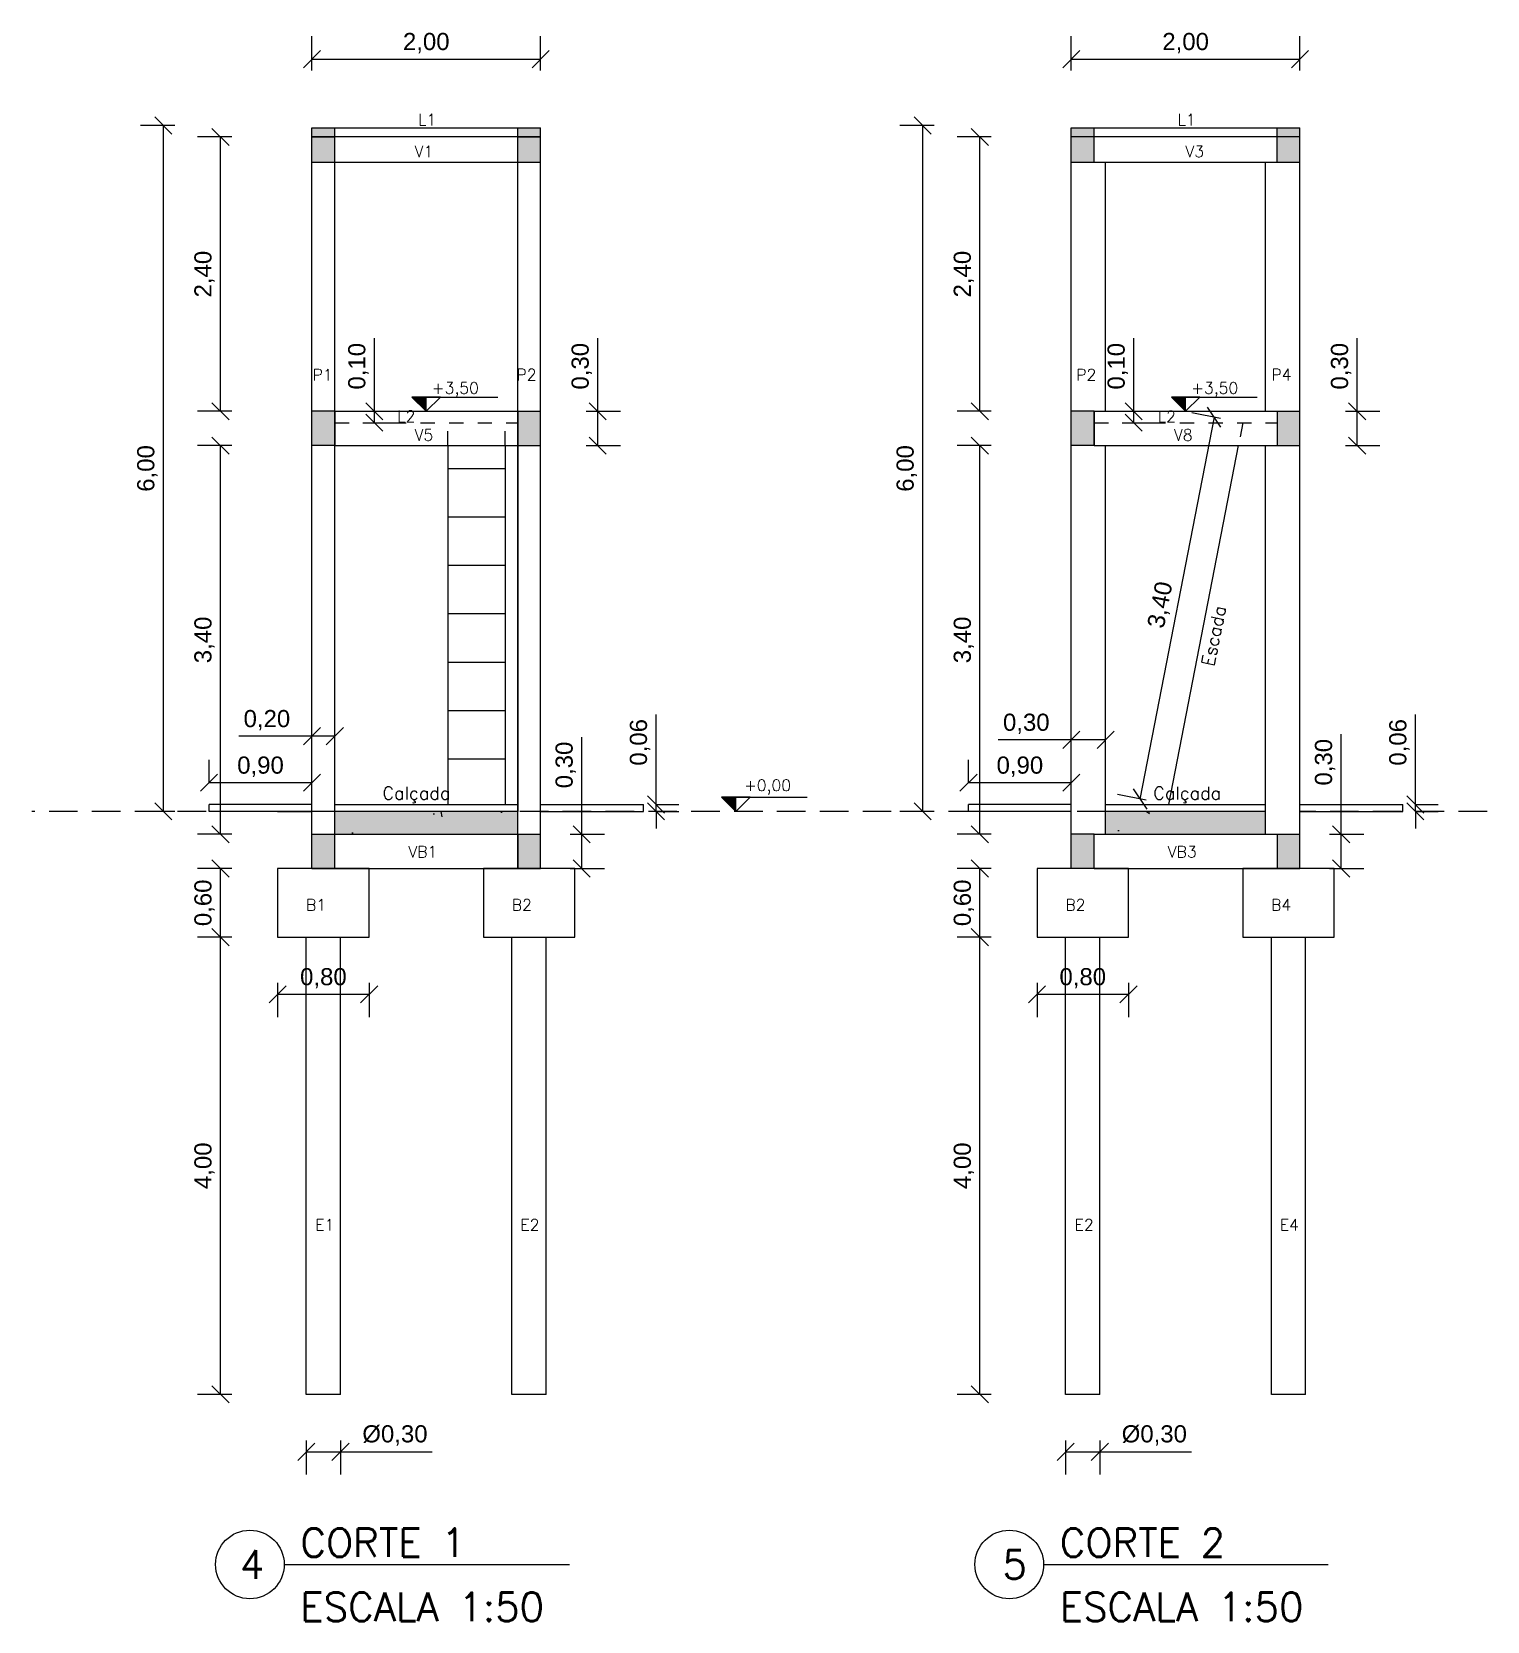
# Model space of a CAD drawing. Extents: x 0 to 7472, y -3979 to 0.
# Drawn here: x 7315.41 to 7328.15, y -3954.99 to -3941.08 of the extents above; entities that cross this region are included whole.
import ezdxf

# ---------------------------------------------------------------- set-up
doc = ezdxf.new("R2010")
doc.units = 0
for name, pattern in [('DASHED', [0.25, 0.125, -0.125]), ('HIDDEN', [0.375, 0.25, -0.125]), ('HIDDEN2', [0.1875, 0.125, -0.0625])]:
    doc.linetypes.add(name, pattern=pattern)
doc.layers.get('0').update_dxf_attribs({"linetype": 'CONTINUOUS'})
doc.layers.get('Defpoints').update_dxf_attribs({"linetype": 'CONTINUOUS'})
for name, color, linetype in [('Arquitetônico - Cotas', 1, 'CONTINUOUS'), ('Arquitetônico - Desnível Terreno', 14, 'CONTINUOUS'), ('Símbolos - Indicação Fachada Elevação Vista', 7, 'CONTINUOUS')]:
    doc.layers.add(name, color=color, linetype=linetype)
for name, color, linetype, lineweight in [('Arquitetônico - Esquadrias', 1, 'CONTINUOUS', 9), ('Arquitetônico - Textos', 4, 'CONTINUOUS', 5), ('Estrutural - Fundações', 6, 'CONTINUOUS', 30), ('Estrutural - Pilares', 6, 'CONTINUOUS', 30), ('Estrutural - Vigas', 6, 'CONTINUOUS', 30)]:
    doc.layers.add(name, color=color, linetype=linetype, lineweight=lineweight)
doc.styles.add('ROMANS', font='romans.shx', dxfattribs={"height": 0.3})
doc.styles.get("Standard").update_dxf_attribs({"font": 'arial.ttf', "height": 0.15})
doc.dimstyles.get("Standard").update_dxf_attribs({"dimtxt": 0.1, "dimasz": 0.15, "dimexe": 0.2, "dimexo": 0.2, "dimgap": 0.05, "dimtad": 1, "dimzin": 0, "dimtxsty": 'STANDARD', "dimblk": 'OBLIQUE', "dimcen": 0.5, "dimclrd": 256, "dimclre": 256, "dimclrt": 256, "dimadec": 0, "dimazin": 0, "dimtfac": 1, "dimtmove": 0, "dimatfit": 3, "dimfxl": 1, "dimtolj": 1, "dimtzin": 0, "dimlwd": -1, "dimarcsym": 0})
pattern_1 = [(50, (3.9334, -22.1391), (1.8218467, -0.15939086), [0.1905, -2.0955]), (355, (3.9334, -22.1391), (-0.35242826, 1.91056643), [0.1524, -1.6764]), (100.451, (4.0852, -22.1524), (1.469425, 1.75116688), [0.1619, -1.7809]), (46.1842, (3.9334, -21.631), (2.7107904, -0.4204233), [0.28575, -3.14325]), (96.6356, (4.1593, -21.6661), (2.37404234, 2.4742556), [0.24285, -2.67135]), (351.184, (3.9334, -21.631), (2.3740461, 2.4742512), [0.2286, -2.5146]), (21, (4.1874, -21.7581), (1.5161488, -1.02265519), [0.1905, -2.0955]), (326, (4.1874, -21.7581), (0.6180203, 1.84187966), [0.1524, -1.6764]), (71.4514, (4.3137, -21.8433), (2.1341649, 0.81922858), [0.1619, -1.7809]), (37.5, (3.9334, -22.1391), (0.03088603, 0.84555039), [0, -1.65608, 0, -1.7018, 0, -1.68275]), (7.5, (3.9334, -22.1391), (0.66819663, 1.00180575), [0, -0.97028, 0, -1.61798, 0, -0.64135]), (327.5, (3.36695, -22.1391), (1.35590595, -0.05728744), [0, -0.635, 0, -1.9812, 0, -2.6289]), (317.5, (3.113, -22.1391), (1.48129181, 0.25426491), [0, -0.8255, 0, -1.31572, 0, -1.8669])]

msp = doc.modelspace()

# ---------------------------------------------------------------- texts
at = {"lineweight": -2, "char_height": 0.25, "attachment_point": 1, "style": 'ROMANS'}
for s, width, heights, insert in [('CORTE 1', 7.57034, [-0.25], (7317.764, -3954.175)), ('CORTE 2', 7.57034, [-0.25], (7324.407, -3954.175)), ('4', 0.39382, [-0.25], (7317.234, -3954.366)), ('5', 0.39382, [-0.25], (7323.906, -3954.366)), ('ESCALA 1:50', 7.57034, [0.25], (7317.764, -3954.737)), ('ESCALA 1:50', 7.57034, [0.25], (7324.407, -3954.737))]:
    msp.add_mtext_dynamic_manual_height_columns(s, width=width, gutter_width=750, heights=heights, dxfattribs=dict(at, insert=insert))
at = {"layer": 'Arquitetônico - Cotas', "lineweight": -2, "char_height": 0.15, "attachment_point": 5}
for insert in [(7317.965, -3949.363), (7324.608, -3949.363)]:
    msp.add_mtext('\\A1;0,80', dxfattribs=dict(at, insert=insert))
at = {"layer": 'Arquitetônico - Textos', "lineweight": -2, "style": 'ROMANS'}
for s, height, rotation, p in [('L1', 0.1, 360, (7318.794, -3941.902)), ('L1', 0.1, 360, (7325.437, -3941.902)), ('V1', 0.1, 360, (7318.763, -3942.18)), ('V3', 0.1, 360, (7325.506, -3942.18)), ('P1', 0.1, 360, (7317.87, -3944.134)), ('P2', 0.1, 360, (7319.654, -3944.133)), ('P2', 0.1, 360, (7324.551, -3944.134)), ('P4', 0.1, 360, (7326.259, -3944.133)), ('L2', 0.1, 360, (7318.611, -3944.497)), ('L2', 0.1, 360, (7325.264, -3944.499)), ('V5', 0.1, 360, (7318.763, -3944.66)), ('V8', 0.1, 360, (7325.406, -3944.66)), ('Escada', 0.1125, 78.3293, (7325.756, -3946.639)), ('Calçada', 0.1125, 360, (7318.482, -3947.8)), ('Calçada', 0.1125, 360, (7325.225, -3947.8)), ('VB1', 0.1, 360, (7318.709, -3948.306)), ('VB3', 0.1, 360, (7325.352, -3948.306))]:
    msp.add_text(s, height=height, rotation=rotation, dxfattribs=at).set_placement(p)
for s, p in [('B1', (7317.813, -3948.771)), ('B2', (7319.613, -3948.771)), ('B2', (7324.456, -3948.771)), ('B4', (7326.256, -3948.771)), ('E1', (7317.894, -3951.57)), ('E2', (7319.688, -3951.57)), ('E2', (7324.537, -3951.57)), ('E4', (7326.331, -3951.57))]:
    msp.add_text(s, height=0.1, dxfattribs=at).set_placement(p)
at = {"layer": 'Símbolos - Indicação Fachada Elevação Vista', "color": 4, "lineweight": -2, "style": 'ROMANS'}
for p in [(7318.914, -3944.249), (7325.557, -3944.249)]:
    msp.add_text('+3,50', height=0.1, dxfattribs=at).set_placement(p)
at = {"layer": 'Símbolos - Indicação Fachada Elevação Vista', "color": 4, "lineweight": -2, "insert": (7321.645, -3947.624), "char_height": 0.1, "attachment_point": 1, "style": 'ROMANS'}
msp.add_mtext_dynamic_manual_height_columns('+0,00', width=1.32789, gutter_width=750, heights=[-0.119], dxfattribs=at)

# ---------------------------------------------------------------- blocks, each defined once
blk = doc.blocks.new('_Oblique')
at = {"layer": 'Arquitetônico - Esquadrias', "color": 0, "lineweight": -2}
blk.add_line((-0.5, -0.5), (0.5, 0.5), dxfattribs=at)
blk = doc.blocks.new('*D202')
at = {"layer": 'Arquitetônico - Cotas', "lineweight": -2, "transparency": 16777216}
for p, q in [((7317.165, -3949.003), (7316.865, -3949.003)), ((7317.165, -3953.003), (7316.865, -3953.003))]:
    blk.add_line(p, q, dxfattribs=at)
at = {"layer": 'Arquitetônico - Cotas', "transparency": 16777216}
blk.add_line((7317.065, -3953.003), (7317.065, -3949.003), dxfattribs=at)
at = {"layer": 'Defpoints', "color": 0, "lineweight": -2, "transparency": 16777216}
for p in [(7317.065, -3949.003), (7317.815, -3949.003), (7317.815, -3953.003)]:
    blk.add_point(p, dxfattribs=at)
at = {"layer": 'Arquitetônico - Cotas', "transparency": 16777216, "xscale": 0.15, "yscale": 0.15, "zscale": 0.15}
for p, rotation in [((7317.065, -3949.003), 90), ((7317.065, -3953.003), 270)]:
    blk.add_blockref('_Oblique', p, dxfattribs=dict(at, rotation=rotation))
at = {"layer": 'Arquitetônico - Cotas', "lineweight": -2, "transparency": 16777216, "insert": (7316.925, -3951.003), "char_height": 0.15, "attachment_point": 5, "rotation": 90}
blk.add_mtext('\\A1;4,00', dxfattribs=at)
blk = doc.blocks.new('*D203')
at = {"layer": 'Arquitetônico - Cotas', "lineweight": -2, "transparency": 16777216}
for p, q in [((7317.165, -3948.403), (7316.865, -3948.403)), ((7317.165, -3949.003), (7316.865, -3949.003))]:
    blk.add_line(p, q, dxfattribs=at)
at = {"layer": 'Arquitetônico - Cotas', "transparency": 16777216}
blk.add_line((7317.065, -3949.003), (7317.065, -3948.403), dxfattribs=at)
at = {"layer": 'Defpoints', "color": 0, "lineweight": -2, "transparency": 16777216}
for p in [(7317.065, -3948.403), (7317.565, -3948.403), (7317.565, -3949.003)]:
    blk.add_point(p, dxfattribs=at)
at = {"layer": 'Arquitetônico - Cotas', "transparency": 16777216, "xscale": 0.15, "yscale": 0.15, "zscale": 0.15}
for p, rotation in [((7317.065, -3948.403), 90), ((7317.065, -3949.003), 270)]:
    blk.add_blockref('_Oblique', p, dxfattribs=dict(at, rotation=rotation))
at = {"layer": 'Arquitetônico - Cotas', "lineweight": -2, "transparency": 16777216, "insert": (7316.925, -3948.703), "char_height": 0.15, "attachment_point": 5, "rotation": 90}
blk.add_mtext('\\A1;0,60', dxfattribs=at)
blk = doc.blocks.new('*D204')
at = {"layer": 'Arquitetônico - Cotas', "transparency": 16777216}
for p, q in [((7320.225, -3948.103), (7320.225, -3947.253)), ((7320.225, -3948.403), (7320.225, -3948.103))]:
    blk.add_line(p, q, dxfattribs=at)
at = {"layer": 'Arquitetônico - Cotas', "lineweight": -2, "transparency": 16777216}
for p, q in [((7320.125, -3948.103), (7320.425, -3948.103)), ((7320.125, -3948.403), (7320.425, -3948.403))]:
    blk.add_line(p, q, dxfattribs=at)
at = {"layer": 'Defpoints', "color": 0, "lineweight": -2, "transparency": 16777216}
for p in [(7319.665, -3948.103), (7320.225, -3948.103), (7319.665, -3948.403)]:
    blk.add_point(p, dxfattribs=at)
at = {"layer": 'Arquitetônico - Cotas', "transparency": 16777216, "xscale": 0.15, "yscale": 0.15, "zscale": 0.15}
for p, rotation in [((7320.225, -3948.103), 90), ((7320.225, -3948.403), 270)]:
    blk.add_blockref('_Oblique', p, dxfattribs=dict(at, rotation=rotation))
at = {"layer": 'Arquitetônico - Cotas', "lineweight": -2, "transparency": 16777216, "insert": (7320.085, -3947.497), "char_height": 0.15, "attachment_point": 5, "rotation": 90}
blk.add_mtext('\\A1;0,30', dxfattribs=at)
blk = doc.blocks.new('*D205')
at = {"layer": 'Arquitetônico - Cotas', "lineweight": -2, "transparency": 16777216}
for p, q in [((7317.815, -3953.405), (7317.815, -3953.705)), ((7318.115, -3953.405), (7318.115, -3953.705))]:
    blk.add_line(p, q, dxfattribs=at)
at = {"layer": 'Arquitetônico - Cotas', "transparency": 16777216}
for p, q in [((7317.815, -3953.505), (7318.115, -3953.505)), ((7318.115, -3953.505), (7318.917, -3953.505))]:
    blk.add_line(p, q, dxfattribs=at)
at = {"layer": 'Defpoints', "color": 0, "lineweight": -2, "transparency": 16777216}
for p in [(7317.815, -3953.005), (7318.115, -3953.005), (7318.115, -3953.505)]:
    blk.add_point(p, dxfattribs=at)
at = {"layer": 'Arquitetônico - Cotas', "transparency": 16777216, "xscale": 0.15, "yscale": 0.15, "zscale": 0.15, "rotation": 180}
blk.add_blockref('_Oblique', (7317.815, -3953.505), dxfattribs=at)
at = {"layer": 'Arquitetônico - Cotas', "transparency": 16777216, "xscale": 0.15, "yscale": 0.15, "zscale": 0.15}
blk.add_blockref('_Oblique', (7318.115, -3953.505), dxfattribs=at)
at = {"layer": 'Arquitetônico - Cotas', "lineweight": -2, "transparency": 16777216, "insert": (7318.591, -3953.362), "char_height": 0.15, "attachment_point": 5}
blk.add_mtext('\\A1;%%C{\\A1;0,30}', dxfattribs=at)
blk = doc.blocks.new('*D206')
at = {"layer": 'Arquitetônico - Cotas', "lineweight": -2, "transparency": 16777216}
for p, q in [((7317.865, -3947.345), (7317.865, -3947.045)), ((7318.065, -3947.345), (7318.065, -3947.045))]:
    blk.add_line(p, q, dxfattribs=at)
at = {"layer": 'Arquitetônico - Cotas', "transparency": 16777216}
for p, q in [((7317.865, -3947.245), (7317.226, -3947.245)), ((7318.065, -3947.245), (7317.865, -3947.245))]:
    blk.add_line(p, q, dxfattribs=at)
at = {"layer": 'Defpoints', "color": 0, "lineweight": -2, "transparency": 16777216}
for p in [(7317.865, -3947.245), (7317.865, -3947.745), (7318.065, -3947.745)]:
    blk.add_point(p, dxfattribs=at)
at = {"layer": 'Arquitetônico - Cotas', "transparency": 16777216, "xscale": 0.15, "yscale": 0.15, "zscale": 0.15, "rotation": 180}
blk.add_blockref('_Oblique', (7317.865, -3947.245), dxfattribs=at)
at = {"layer": 'Arquitetônico - Cotas', "transparency": 16777216, "xscale": 0.15, "yscale": 0.15, "zscale": 0.15}
blk.add_blockref('_Oblique', (7318.065, -3947.245), dxfattribs=at)
at = {"layer": 'Arquitetônico - Cotas', "lineweight": -2, "transparency": 16777216, "insert": (7317.471, -3947.105), "char_height": 0.15, "attachment_point": 5}
blk.add_mtext('\\A1;0,20', dxfattribs=at)
blk = doc.blocks.new('*D207')
at = {"layer": 'Arquitetônico - Cotas', "lineweight": -2, "transparency": 16777216}
for p, q in [((7317.165, -3944.703), (7316.865, -3944.703)), ((7317.165, -3948.103), (7316.865, -3948.103))]:
    blk.add_line(p, q, dxfattribs=at)
at = {"layer": 'Arquitetônico - Cotas', "transparency": 16777216}
blk.add_line((7317.065, -3948.103), (7317.065, -3944.703), dxfattribs=at)
at = {"layer": 'Defpoints', "color": 0, "lineweight": -2, "transparency": 16777216}
for p in [(7317.065, -3944.703), (7318.065, -3944.703), (7318.065, -3948.103)]:
    blk.add_point(p, dxfattribs=at)
at = {"layer": 'Arquitetônico - Cotas', "transparency": 16777216, "xscale": 0.15, "yscale": 0.15, "zscale": 0.15}
for p, rotation in [((7317.065, -3944.703), 90), ((7317.065, -3948.103), 270)]:
    blk.add_blockref('_Oblique', p, dxfattribs=dict(at, rotation=rotation))
at = {"layer": 'Arquitetônico - Cotas', "lineweight": -2, "transparency": 16777216, "insert": (7316.925, -3946.403), "char_height": 0.15, "attachment_point": 5, "rotation": 90}
blk.add_mtext('\\A1;3,40', dxfattribs=at)
blk = doc.blocks.new('*D208')
at = {"layer": 'Arquitetônico - Cotas', "transparency": 16777216}
for p, q in [((7320.365, -3944.403), (7320.365, -3943.764)), ((7320.365, -3944.703), (7320.365, -3944.403))]:
    blk.add_line(p, q, dxfattribs=at)
at = {"layer": 'Arquitetônico - Cotas', "lineweight": -2, "transparency": 16777216}
for p, q in [((7320.265, -3944.403), (7320.565, -3944.403)), ((7320.265, -3944.703), (7320.565, -3944.703))]:
    blk.add_line(p, q, dxfattribs=at)
at = {"layer": 'Defpoints', "color": 0, "lineweight": -2, "transparency": 16777216}
for p in [(7319.665, -3944.403), (7320.365, -3944.403), (7319.665, -3944.703)]:
    blk.add_point(p, dxfattribs=at)
at = {"layer": 'Arquitetônico - Cotas', "transparency": 16777216, "xscale": 0.15, "yscale": 0.15, "zscale": 0.15}
for p, rotation in [((7320.365, -3944.403), 90), ((7320.365, -3944.703), 270)]:
    blk.add_blockref('_Oblique', p, dxfattribs=dict(at, rotation=rotation))
at = {"layer": 'Arquitetônico - Cotas', "lineweight": -2, "transparency": 16777216, "insert": (7320.225, -3944.009), "char_height": 0.15, "attachment_point": 5, "rotation": 90}
blk.add_mtext('\\A1;0,30', dxfattribs=at)
blk = doc.blocks.new('*D209')
at = {"layer": 'Arquitetônico - Cotas', "lineweight": -2, "transparency": 16777216}
for p, q in [((7317.165, -3942.003), (7316.865, -3942.003)), ((7317.165, -3944.403), (7316.865, -3944.403))]:
    blk.add_line(p, q, dxfattribs=at)
at = {"layer": 'Arquitetônico - Cotas', "transparency": 16777216}
blk.add_line((7317.065, -3944.403), (7317.065, -3942.003), dxfattribs=at)
at = {"layer": 'Defpoints', "color": 0, "lineweight": -2, "transparency": 16777216}
for p in [(7317.065, -3942.003), (7318.065, -3942.003), (7318.065, -3944.403)]:
    blk.add_point(p, dxfattribs=at)
at = {"layer": 'Arquitetônico - Cotas', "transparency": 16777216, "xscale": 0.15, "yscale": 0.15, "zscale": 0.15}
for p, rotation in [((7317.065, -3942.003), 90), ((7317.065, -3944.403), 270)]:
    blk.add_blockref('_Oblique', p, dxfattribs=dict(at, rotation=rotation))
at = {"layer": 'Arquitetônico - Cotas', "lineweight": -2, "transparency": 16777216, "insert": (7316.925, -3943.203), "char_height": 0.15, "attachment_point": 5, "rotation": 90}
blk.add_mtext('\\A1;2,40', dxfattribs=at)
blk = doc.blocks.new('*D210')
at = {"layer": 'Arquitetônico - Cotas', "lineweight": -2, "transparency": 16777216}
for p, q in [((7316.665, -3941.903), (7316.365, -3941.903)), ((7316.665, -3947.903), (7316.365, -3947.903))]:
    blk.add_line(p, q, dxfattribs=at)
at = {"layer": 'Arquitetônico - Cotas', "transparency": 16777216}
blk.add_line((7316.565, -3947.903), (7316.565, -3941.903), dxfattribs=at)
at = {"layer": 'Defpoints', "color": 0, "lineweight": -2, "transparency": 16777216}
for p in [(7316.565, -3941.903), (7317.865, -3941.903), (7317.865, -3947.903)]:
    blk.add_point(p, dxfattribs=at)
at = {"layer": 'Arquitetônico - Cotas', "transparency": 16777216, "xscale": 0.15, "yscale": 0.15, "zscale": 0.15}
for p, rotation in [((7316.565, -3941.903), 90), ((7316.565, -3947.903), 270)]:
    blk.add_blockref('_Oblique', p, dxfattribs=dict(at, rotation=rotation))
at = {"layer": 'Arquitetônico - Cotas', "lineweight": -2, "transparency": 16777216, "insert": (7316.425, -3944.903), "char_height": 0.15, "attachment_point": 5, "rotation": 90}
blk.add_mtext('\\A1;6,00', dxfattribs=at)
blk = doc.blocks.new('*D225')
at = {"layer": 'Arquitetônico - Cotas', "transparency": 16777216}
for p, q in [((7318.411, -3944.403), (7318.411, -3943.764)), ((7318.411, -3944.503), (7318.411, -3944.403))]:
    blk.add_line(p, q, dxfattribs=at)
at = {"layer": 'Arquitetônico - Cotas', "lineweight": -2, "transparency": 16777216}
for p, q in [((7318.311, -3944.403), (7318.611, -3944.403)), ((7318.311, -3944.503), (7318.611, -3944.503))]:
    blk.add_line(p, q, dxfattribs=at)
at = {"layer": 'Defpoints', "color": 0, "lineweight": -2, "transparency": 16777216}
for p in [(7318.065, -3944.403), (7318.411, -3944.403), (7318.065, -3944.503)]:
    blk.add_point(p, dxfattribs=at)
at = {"layer": 'Arquitetônico - Cotas', "transparency": 16777216, "xscale": 0.15, "yscale": 0.15, "zscale": 0.15}
for p, rotation in [((7318.411, -3944.403), 90), ((7318.411, -3944.503), 270)]:
    blk.add_blockref('_Oblique', p, dxfattribs=dict(at, rotation=rotation))
at = {"layer": 'Arquitetônico - Cotas', "lineweight": -2, "transparency": 16777216, "insert": (7318.271, -3944.009), "char_height": 0.15, "attachment_point": 5, "rotation": 90}
blk.add_mtext('\\A1;0,10', dxfattribs=at)
blk = doc.blocks.new('*D211')
at = {"layer": 'Arquitetônico - Cotas', "lineweight": -2, "transparency": 16777216}
for p, q in [((7323.808, -3949.003), (7323.508, -3949.003)), ((7323.808, -3953.003), (7323.508, -3953.003))]:
    blk.add_line(p, q, dxfattribs=at)
at = {"layer": 'Arquitetônico - Cotas', "transparency": 16777216}
blk.add_line((7323.708, -3953.003), (7323.708, -3949.003), dxfattribs=at)
at = {"layer": 'Defpoints', "color": 0, "lineweight": -2, "transparency": 16777216}
for p in [(7323.708, -3949.003), (7324.458, -3949.003), (7324.458, -3953.003)]:
    blk.add_point(p, dxfattribs=at)
at = {"layer": 'Arquitetônico - Cotas', "transparency": 16777216, "xscale": 0.15, "yscale": 0.15, "zscale": 0.15}
for p, rotation in [((7323.708, -3949.003), 90), ((7323.708, -3953.003), 270)]:
    blk.add_blockref('_Oblique', p, dxfattribs=dict(at, rotation=rotation))
at = {"layer": 'Arquitetônico - Cotas', "lineweight": -2, "transparency": 16777216, "insert": (7323.568, -3951.003), "char_height": 0.15, "attachment_point": 5, "rotation": 90}
blk.add_mtext('\\A1;4,00', dxfattribs=at)
blk = doc.blocks.new('*D212')
at = {"layer": 'Arquitetônico - Cotas', "lineweight": -2, "transparency": 16777216}
for p, q in [((7323.808, -3948.403), (7323.508, -3948.403)), ((7323.808, -3949.003), (7323.508, -3949.003))]:
    blk.add_line(p, q, dxfattribs=at)
at = {"layer": 'Arquitetônico - Cotas', "transparency": 16777216}
blk.add_line((7323.708, -3949.003), (7323.708, -3948.403), dxfattribs=at)
at = {"layer": 'Defpoints', "color": 0, "lineweight": -2, "transparency": 16777216}
for p in [(7323.708, -3948.403), (7324.208, -3948.403), (7324.208, -3949.003)]:
    blk.add_point(p, dxfattribs=at)
at = {"layer": 'Arquitetônico - Cotas', "transparency": 16777216, "xscale": 0.15, "yscale": 0.15, "zscale": 0.15}
for p, rotation in [((7323.708, -3948.403), 90), ((7323.708, -3949.003), 270)]:
    blk.add_blockref('_Oblique', p, dxfattribs=dict(at, rotation=rotation))
at = {"layer": 'Arquitetônico - Cotas', "lineweight": -2, "transparency": 16777216, "insert": (7323.568, -3948.703), "char_height": 0.15, "attachment_point": 5, "rotation": 90}
blk.add_mtext('\\A1;0,60', dxfattribs=at)
blk = doc.blocks.new('*D213')
at = {"layer": 'Arquitetônico - Cotas', "transparency": 16777216}
for p, q in [((7326.868, -3948.103), (7326.868, -3947.228)), ((7326.868, -3948.403), (7326.868, -3948.103))]:
    blk.add_line(p, q, dxfattribs=at)
at = {"layer": 'Arquitetônico - Cotas', "lineweight": -2, "transparency": 16777216}
for p, q in [((7326.768, -3948.103), (7327.068, -3948.103)), ((7326.768, -3948.403), (7327.068, -3948.403))]:
    blk.add_line(p, q, dxfattribs=at)
at = {"layer": 'Defpoints', "color": 0, "lineweight": -2, "transparency": 16777216}
for p in [(7326.308, -3948.103), (7326.868, -3948.103), (7326.308, -3948.403)]:
    blk.add_point(p, dxfattribs=at)
at = {"layer": 'Arquitetônico - Cotas', "transparency": 16777216, "xscale": 0.15, "yscale": 0.15, "zscale": 0.15}
for p, rotation in [((7326.868, -3948.103), 90), ((7326.868, -3948.403), 270)]:
    blk.add_blockref('_Oblique', p, dxfattribs=dict(at, rotation=rotation))
at = {"layer": 'Arquitetônico - Cotas', "lineweight": -2, "transparency": 16777216, "insert": (7326.728, -3947.473), "char_height": 0.15, "attachment_point": 5, "rotation": 90}
blk.add_mtext('\\A1;0,30', dxfattribs=at)
blk = doc.blocks.new('*D214')
at = {"layer": 'Arquitetônico - Cotas', "lineweight": -2, "transparency": 16777216}
for p, q in [((7324.458, -3953.405), (7324.458, -3953.705)), ((7324.758, -3953.405), (7324.758, -3953.705))]:
    blk.add_line(p, q, dxfattribs=at)
at = {"layer": 'Arquitetônico - Cotas', "transparency": 16777216}
for p, q in [((7324.458, -3953.505), (7324.758, -3953.505)), ((7324.758, -3953.505), (7325.56, -3953.505))]:
    blk.add_line(p, q, dxfattribs=at)
at = {"layer": 'Defpoints', "color": 0, "lineweight": -2, "transparency": 16777216}
for p in [(7324.458, -3953.005), (7324.758, -3953.005), (7324.758, -3953.505)]:
    blk.add_point(p, dxfattribs=at)
at = {"layer": 'Arquitetônico - Cotas', "transparency": 16777216, "xscale": 0.15, "yscale": 0.15, "zscale": 0.15, "rotation": 180}
blk.add_blockref('_Oblique', (7324.458, -3953.505), dxfattribs=at)
at = {"layer": 'Arquitetônico - Cotas', "transparency": 16777216, "xscale": 0.15, "yscale": 0.15, "zscale": 0.15}
blk.add_blockref('_Oblique', (7324.758, -3953.505), dxfattribs=at)
at = {"layer": 'Arquitetônico - Cotas', "lineweight": -2, "transparency": 16777216, "insert": (7325.234, -3953.362), "char_height": 0.15, "attachment_point": 5}
blk.add_mtext('\\A1;%%C{\\A1;0,30}', dxfattribs=at)
blk = doc.blocks.new('*D215')
at = {"layer": 'Arquitetônico - Cotas', "lineweight": -2, "transparency": 16777216}
for p, q in [((7324.508, -3947.377), (7324.508, -3947.077)), ((7324.808, -3947.377), (7324.808, -3947.077))]:
    blk.add_line(p, q, dxfattribs=at)
at = {"layer": 'Arquitetônico - Cotas', "transparency": 16777216}
for p, q in [((7324.508, -3947.277), (7323.869, -3947.277)), ((7324.808, -3947.277), (7324.508, -3947.277))]:
    blk.add_line(p, q, dxfattribs=at)
at = {"layer": 'Defpoints', "color": 0, "lineweight": -2, "transparency": 16777216}
for p in [(7324.508, -3947.277), (7324.508, -3947.777), (7324.808, -3947.777)]:
    blk.add_point(p, dxfattribs=at)
at = {"layer": 'Arquitetônico - Cotas', "transparency": 16777216, "xscale": 0.15, "yscale": 0.15, "zscale": 0.15, "rotation": 180}
blk.add_blockref('_Oblique', (7324.508, -3947.277), dxfattribs=at)
at = {"layer": 'Arquitetônico - Cotas', "transparency": 16777216, "xscale": 0.15, "yscale": 0.15, "zscale": 0.15}
blk.add_blockref('_Oblique', (7324.808, -3947.277), dxfattribs=at)
at = {"layer": 'Arquitetônico - Cotas', "lineweight": -2, "transparency": 16777216, "insert": (7324.114, -3947.137), "char_height": 0.15, "attachment_point": 5}
blk.add_mtext('\\A1;0,30', dxfattribs=at)
blk = doc.blocks.new('*D216')
at = {"layer": 'Arquitetônico - Cotas', "lineweight": -2, "transparency": 16777216}
for p, q in [((7323.808, -3944.703), (7323.508, -3944.703)), ((7323.808, -3948.103), (7323.508, -3948.103))]:
    blk.add_line(p, q, dxfattribs=at)
at = {"layer": 'Arquitetônico - Cotas', "transparency": 16777216}
blk.add_line((7323.708, -3948.103), (7323.708, -3944.703), dxfattribs=at)
at = {"layer": 'Defpoints', "color": 0, "lineweight": -2, "transparency": 16777216}
for p in [(7323.708, -3944.703), (7324.708, -3944.703), (7324.708, -3948.103)]:
    blk.add_point(p, dxfattribs=at)
at = {"layer": 'Arquitetônico - Cotas', "transparency": 16777216, "xscale": 0.15, "yscale": 0.15, "zscale": 0.15}
for p, rotation in [((7323.708, -3944.703), 90), ((7323.708, -3948.103), 270)]:
    blk.add_blockref('_Oblique', p, dxfattribs=dict(at, rotation=rotation))
at = {"layer": 'Arquitetônico - Cotas', "lineweight": -2, "transparency": 16777216, "insert": (7323.568, -3946.403), "char_height": 0.15, "attachment_point": 5, "rotation": 90}
blk.add_mtext('\\A1;3,40', dxfattribs=at)
blk = doc.blocks.new('*D217')
at = {"layer": 'Arquitetônico - Cotas', "transparency": 16777216}
for p, q in [((7327.008, -3944.403), (7327.008, -3943.764)), ((7327.008, -3944.703), (7327.008, -3944.403))]:
    blk.add_line(p, q, dxfattribs=at)
at = {"layer": 'Arquitetônico - Cotas', "lineweight": -2, "transparency": 16777216}
for p, q in [((7326.908, -3944.403), (7327.208, -3944.403)), ((7326.908, -3944.703), (7327.208, -3944.703))]:
    blk.add_line(p, q, dxfattribs=at)
at = {"layer": 'Defpoints', "color": 0, "lineweight": -2, "transparency": 16777216}
for p in [(7326.308, -3944.403), (7327.008, -3944.403), (7326.308, -3944.703)]:
    blk.add_point(p, dxfattribs=at)
at = {"layer": 'Arquitetônico - Cotas', "transparency": 16777216, "xscale": 0.15, "yscale": 0.15, "zscale": 0.15}
for p, rotation in [((7327.008, -3944.403), 90), ((7327.008, -3944.703), 270)]:
    blk.add_blockref('_Oblique', p, dxfattribs=dict(at, rotation=rotation))
at = {"layer": 'Arquitetônico - Cotas', "lineweight": -2, "transparency": 16777216, "insert": (7326.868, -3944.009), "char_height": 0.15, "attachment_point": 5, "rotation": 90}
blk.add_mtext('\\A1;0,30', dxfattribs=at)
blk = doc.blocks.new('*D218')
at = {"layer": 'Arquitetônico - Cotas', "lineweight": -2, "transparency": 16777216}
for p, q in [((7323.808, -3942.003), (7323.508, -3942.003)), ((7323.808, -3944.403), (7323.508, -3944.403))]:
    blk.add_line(p, q, dxfattribs=at)
at = {"layer": 'Arquitetônico - Cotas', "transparency": 16777216}
blk.add_line((7323.708, -3944.403), (7323.708, -3942.003), dxfattribs=at)
at = {"layer": 'Defpoints', "color": 0, "lineweight": -2, "transparency": 16777216}
for p in [(7323.708, -3942.003), (7324.708, -3942.003), (7324.708, -3944.403)]:
    blk.add_point(p, dxfattribs=at)
at = {"layer": 'Arquitetônico - Cotas', "transparency": 16777216, "xscale": 0.15, "yscale": 0.15, "zscale": 0.15}
for p, rotation in [((7323.708, -3942.003), 90), ((7323.708, -3944.403), 270)]:
    blk.add_blockref('_Oblique', p, dxfattribs=dict(at, rotation=rotation))
at = {"layer": 'Arquitetônico - Cotas', "lineweight": -2, "transparency": 16777216, "insert": (7323.568, -3943.203), "char_height": 0.15, "attachment_point": 5, "rotation": 90}
blk.add_mtext('\\A1;2,40', dxfattribs=at)
blk = doc.blocks.new('*D219')
at = {"layer": 'Arquitetônico - Cotas', "lineweight": -2, "transparency": 16777216}
for p, q in [((7323.308, -3941.903), (7323.008, -3941.903)), ((7323.308, -3947.903), (7323.008, -3947.903))]:
    blk.add_line(p, q, dxfattribs=at)
at = {"layer": 'Arquitetônico - Cotas', "transparency": 16777216}
blk.add_line((7323.208, -3947.903), (7323.208, -3941.903), dxfattribs=at)
at = {"layer": 'Defpoints', "color": 0, "lineweight": -2, "transparency": 16777216}
for p in [(7323.208, -3941.903), (7324.508, -3941.903), (7324.508, -3947.903)]:
    blk.add_point(p, dxfattribs=at)
at = {"layer": 'Arquitetônico - Cotas', "transparency": 16777216, "xscale": 0.15, "yscale": 0.15, "zscale": 0.15}
for p, rotation in [((7323.208, -3941.903), 90), ((7323.208, -3947.903), 270)]:
    blk.add_blockref('_Oblique', p, dxfattribs=dict(at, rotation=rotation))
at = {"layer": 'Arquitetônico - Cotas', "lineweight": -2, "transparency": 16777216, "insert": (7323.068, -3944.903), "char_height": 0.15, "attachment_point": 5, "rotation": 90}
blk.add_mtext('\\A1;6,00', dxfattribs=at)
blk = doc.blocks.new('*D220')
at = {"layer": 'Arquitetônico - Cotas', "transparency": 16777216}
for p, q in [((7325.054, -3944.403), (7325.054, -3943.764)), ((7325.054, -3944.503), (7325.054, -3944.403))]:
    blk.add_line(p, q, dxfattribs=at)
at = {"layer": 'Arquitetônico - Cotas', "lineweight": -2, "transparency": 16777216}
for p, q in [((7324.954, -3944.403), (7325.254, -3944.403)), ((7324.954, -3944.503), (7325.254, -3944.503))]:
    blk.add_line(p, q, dxfattribs=at)
at = {"layer": 'Defpoints', "color": 0, "lineweight": -2, "transparency": 16777216}
for p in [(7324.708, -3944.403), (7325.054, -3944.403), (7324.708, -3944.503)]:
    blk.add_point(p, dxfattribs=at)
at = {"layer": 'Arquitetônico - Cotas', "transparency": 16777216, "xscale": 0.15, "yscale": 0.15, "zscale": 0.15}
for p, rotation in [((7325.054, -3944.403), 90), ((7325.054, -3944.503), 270)]:
    blk.add_blockref('_Oblique', p, dxfattribs=dict(at, rotation=rotation))
at = {"layer": 'Arquitetônico - Cotas', "lineweight": -2, "transparency": 16777216, "insert": (7324.914, -3944.009), "char_height": 0.15, "attachment_point": 5, "rotation": 90}
blk.add_mtext('\\A1;0,10', dxfattribs=at)
blk = doc.blocks.new('*D221')
at = {"layer": 'Arquitetônico - Cotas', "lineweight": -2, "transparency": 16777216}
for p, q in [((7324.508, -3941.422), (7324.508, -3941.122)), ((7326.508, -3941.422), (7326.508, -3941.122))]:
    blk.add_line(p, q, dxfattribs=at)
at = {"layer": 'Arquitetônico - Cotas', "transparency": 16777216}
blk.add_line((7324.508, -3941.322), (7326.508, -3941.322), dxfattribs=at)
at = {"layer": 'Defpoints', "color": 0, "lineweight": -2, "transparency": 16777216}
for p in [(7326.508, -3941.322), (7324.508, -3941.923), (7326.508, -3941.923)]:
    blk.add_point(p, dxfattribs=at)
at = {"layer": 'Arquitetônico - Cotas', "transparency": 16777216, "xscale": 0.15, "yscale": 0.15, "zscale": 0.15, "rotation": 180}
blk.add_blockref('_Oblique', (7324.508, -3941.322), dxfattribs=at)
at = {"layer": 'Arquitetônico - Cotas', "transparency": 16777216, "xscale": 0.15, "yscale": 0.15, "zscale": 0.15}
blk.add_blockref('_Oblique', (7326.508, -3941.322), dxfattribs=at)
at = {"layer": 'Arquitetônico - Cotas', "lineweight": -2, "transparency": 16777216, "insert": (7325.508, -3941.182), "char_height": 0.15, "attachment_point": 5}
blk.add_mtext('\\A1;2,00', dxfattribs=at)
blk = doc.blocks.new('*D222')
at = {"layer": 'Arquitetônico - Cotas', "lineweight": -2, "transparency": 16777216}
for p, q in [((7317.865, -3941.422), (7317.865, -3941.122)), ((7319.865, -3941.422), (7319.865, -3941.122))]:
    blk.add_line(p, q, dxfattribs=at)
at = {"layer": 'Arquitetônico - Cotas', "transparency": 16777216}
blk.add_line((7317.865, -3941.322), (7319.865, -3941.322), dxfattribs=at)
at = {"layer": 'Defpoints', "color": 0, "lineweight": -2, "transparency": 16777216}
for p in [(7319.865, -3941.322), (7317.865, -3941.923), (7319.865, -3941.923)]:
    blk.add_point(p, dxfattribs=at)
at = {"layer": 'Arquitetônico - Cotas', "transparency": 16777216, "xscale": 0.15, "yscale": 0.15, "zscale": 0.15, "rotation": 180}
blk.add_blockref('_Oblique', (7317.865, -3941.322), dxfattribs=at)
at = {"layer": 'Arquitetônico - Cotas', "transparency": 16777216, "xscale": 0.15, "yscale": 0.15, "zscale": 0.15}
blk.add_blockref('_Oblique', (7319.865, -3941.322), dxfattribs=at)
at = {"layer": 'Arquitetônico - Cotas', "lineweight": -2, "transparency": 16777216, "insert": (7318.865, -3941.182), "char_height": 0.15, "attachment_point": 5}
blk.add_mtext('\\A1;2,00', dxfattribs=at)
blk = doc.blocks.new('*D248')
at = {"layer": 'Arquitetônico - Cotas', "transparency": 16777216}
blk.add_line((7325.758, -3944.455), (7325.108, -3947.795), dxfattribs=at)
at = {"layer": 'Arquitetônico - Cotas', "lineweight": -2, "transparency": 16777216}
for p, q in [((7325.812, -3944.465), (7325.562, -3944.416)), ((7325.162, -3947.805), (7324.912, -3947.756))]:
    blk.add_line(p, q, dxfattribs=at)
at = {"layer": 'Defpoints', "color": 0, "lineweight": -2, "transparency": 16777216}
for p in [(7326.008, -3944.503), (7325.108, -3947.795), (7325.358, -3947.843)]:
    blk.add_point(p, dxfattribs=at)
at = {"layer": 'Arquitetônico - Cotas', "transparency": 16777216, "xscale": 0.15, "yscale": 0.15, "zscale": 0.15}
for p, rotation in [((7325.758, -3944.455), 78.98727639642898), ((7325.108, -3947.795), 258.9872763964289)]:
    blk.add_blockref('_Oblique', p, dxfattribs=dict(at, rotation=rotation))
at = {"layer": 'Arquitetônico - Cotas', "lineweight": -2, "transparency": 16777216, "insert": (7325.295, -3946.098), "char_height": 0.15, "attachment_point": 5, "rotation": 78.9873}
blk.add_mtext('\\A1;3,40', dxfattribs=at)
blk = doc.blocks.new('*D249')
at = {"layer": 'Arquitetônico - Cotas', "transparency": 16777216}
for p, q in [((7327.518, -3947.843), (7327.518, -3947.054)), ((7327.518, -3947.903), (7327.518, -3947.843)), ((7327.518, -3947.903), (7327.518, -3948.053))]:
    blk.add_line(p, q, dxfattribs=at)
at = {"layer": 'Arquitetônico - Cotas', "lineweight": -2, "transparency": 16777216}
for p, q in [((7327.518, -3947.843), (7327.718, -3947.843)), ((7327.518, -3947.903), (7327.718, -3947.903))]:
    blk.add_line(p, q, dxfattribs=at)
at = {"layer": 'Defpoints', "color": 0, "lineweight": -2, "transparency": 16777216}
for p in [(7327.408, -3947.843), (7327.408, -3947.903), (7327.518, -3947.843)]:
    blk.add_point(p, dxfattribs=at)
at = {"layer": 'Arquitetônico - Cotas', "transparency": 16777216, "xscale": 0.15, "yscale": 0.15, "zscale": 0.15}
for p, rotation in [((7327.518, -3947.843), 270), ((7327.518, -3947.903), 90)]:
    blk.add_blockref('_Oblique', p, dxfattribs=dict(at, rotation=rotation))
at = {"layer": 'Arquitetônico - Cotas', "lineweight": -2, "transparency": 16777216, "insert": (7327.378, -3947.299), "char_height": 0.15, "attachment_point": 5, "rotation": 90}
blk.add_mtext('\\A1;0,06', dxfattribs=at)
blk = doc.blocks.new('*D250')
at = {"layer": 'Arquitetônico - Cotas', "transparency": 16777216}
for p, q in [((7320.875, -3947.843), (7320.875, -3947.054)), ((7320.875, -3947.903), (7320.875, -3947.843)), ((7320.875, -3947.903), (7320.875, -3948.053))]:
    blk.add_line(p, q, dxfattribs=at)
at = {"layer": 'Arquitetônico - Cotas', "lineweight": -2, "transparency": 16777216}
for p, q in [((7320.875, -3947.843), (7321.075, -3947.843)), ((7320.875, -3947.903), (7321.075, -3947.903))]:
    blk.add_line(p, q, dxfattribs=at)
at = {"layer": 'Defpoints', "color": 0, "lineweight": -2, "transparency": 16777216}
for p in [(7320.765, -3947.843), (7320.765, -3947.903), (7320.875, -3947.843)]:
    blk.add_point(p, dxfattribs=at)
at = {"layer": 'Arquitetônico - Cotas', "transparency": 16777216, "xscale": 0.15, "yscale": 0.15, "zscale": 0.15}
for p, rotation in [((7320.875, -3947.843), 270), ((7320.875, -3947.903), 90)]:
    blk.add_blockref('_Oblique', p, dxfattribs=dict(at, rotation=rotation))
at = {"layer": 'Arquitetônico - Cotas', "lineweight": -2, "transparency": 16777216, "insert": (7320.735, -3947.299), "char_height": 0.15, "attachment_point": 5, "rotation": 90}
blk.add_mtext('\\A1;0,06', dxfattribs=at)
blk = doc.blocks.new('*D251')
at = {"layer": 'Arquitetônico - Cotas', "lineweight": -2, "transparency": 16777216}
for p, q in [((7316.965, -3947.652), (7316.965, -3947.452)), ((7317.865, -3947.652), (7317.865, -3947.452))]:
    blk.add_line(p, q, dxfattribs=at)
at = {"layer": 'Arquitetônico - Cotas', "transparency": 16777216}
blk.add_line((7317.865, -3947.652), (7316.965, -3947.652), dxfattribs=at)
at = {"layer": 'Defpoints', "color": 0, "lineweight": -2, "transparency": 16777216}
for p in [(7316.965, -3947.652), (7316.965, -3947.843), (7317.865, -3947.843)]:
    blk.add_point(p, dxfattribs=at)
at = {"layer": 'Arquitetônico - Cotas', "transparency": 16777216, "xscale": 0.15, "yscale": 0.15, "zscale": 0.15, "rotation": 180}
blk.add_blockref('_Oblique', (7316.965, -3947.652), dxfattribs=at)
at = {"layer": 'Arquitetônico - Cotas', "transparency": 16777216, "xscale": 0.15, "yscale": 0.15, "zscale": 0.15}
blk.add_blockref('_Oblique', (7317.865, -3947.652), dxfattribs=at)
at = {"layer": 'Arquitetônico - Cotas', "lineweight": -2, "transparency": 16777216, "insert": (7317.415, -3947.512), "char_height": 0.15, "attachment_point": 5}
blk.add_mtext('\\A1;0,90', dxfattribs=at)
blk = doc.blocks.new('*D252')
at = {"layer": 'Arquitetônico - Cotas', "lineweight": -2, "transparency": 16777216}
for p, q in [((7323.608, -3947.652), (7323.608, -3947.452)), ((7324.508, -3947.652), (7324.508, -3947.452))]:
    blk.add_line(p, q, dxfattribs=at)
at = {"layer": 'Arquitetônico - Cotas', "transparency": 16777216}
blk.add_line((7324.508, -3947.652), (7323.608, -3947.652), dxfattribs=at)
at = {"layer": 'Defpoints', "color": 0, "lineweight": -2, "transparency": 16777216}
for p in [(7323.608, -3947.652), (7323.608, -3947.843), (7324.508, -3947.843)]:
    blk.add_point(p, dxfattribs=at)
at = {"layer": 'Arquitetônico - Cotas', "transparency": 16777216, "xscale": 0.15, "yscale": 0.15, "zscale": 0.15, "rotation": 180}
blk.add_blockref('_Oblique', (7323.608, -3947.652), dxfattribs=at)
at = {"layer": 'Arquitetônico - Cotas', "transparency": 16777216, "xscale": 0.15, "yscale": 0.15, "zscale": 0.15}
blk.add_blockref('_Oblique', (7324.508, -3947.652), dxfattribs=at)
at = {"layer": 'Arquitetônico - Cotas', "lineweight": -2, "transparency": 16777216, "insert": (7324.058, -3947.512), "char_height": 0.15, "attachment_point": 5}
blk.add_mtext('\\A1;0,90', dxfattribs=at)

# ---------------------------------------------------------------- dimensions: what is measured, and where the dimension line sits
at = {"layer": 'Arquitetônico - Cotas', "lineweight": -2}
for base, p1, p2, picture, middle in [((7319.865, -3941.322), (7317.865, -3941.923), (7319.865, -3941.923), '*D222', (7318.865, -3941.182)), ((7326.508, -3941.322), (7324.508, -3941.923), (7326.508, -3941.923), '*D221', (7325.508, -3941.182)), ((7317.865, -3947.245), (7318.065, -3947.745), (7317.865, -3947.745), '*D206', (7317.471, -3947.105)), ((7324.508, -3947.277), (7324.808, -3947.777), (7324.508, -3947.777), '*D215', (7324.114, -3947.137)), ((7316.965, -3947.652), (7317.865, -3947.843), (7316.965, -3947.843), '*D251', (7317.415, -3947.512)), ((7323.608, -3947.652), (7324.508, -3947.843), (7323.608, -3947.843), '*D252', (7324.058, -3947.512))]:
    dim = msp.add_linear_dim(base=base, p1=p1, p2=p2, dimstyle='STANDARD', dxfattribs=at)
    dim.commit()
    dim.dimension.update_dxf_attribs({"geometry": picture, "text_midpoint": middle})
for base, p1, p2, angle, picture, middle in [((7316.565, -3941.903), (7317.865, -3947.903), (7317.865, -3941.903), 90, '*D210', (7316.425, -3944.903)), ((7323.208, -3941.903), (7324.508, -3947.903), (7324.508, -3941.903), 90, '*D219', (7323.068, -3944.903)), ((7317.065, -3942.003), (7318.065, -3944.403), (7318.065, -3942.003), 90, '*D209', (7316.925, -3943.203)), ((7323.708, -3942.003), (7324.708, -3944.403), (7324.708, -3942.003), 90, '*D218', (7323.568, -3943.203)), ((7318.411, -3944.403), (7318.065, -3944.503), (7318.065, -3944.403), 90, '*D225', (7318.271, -3944.009)), ((7320.365, -3944.403), (7319.665, -3944.703), (7319.665, -3944.403), 90, '*D208', (7320.225, -3944.009)), ((7325.054, -3944.403), (7324.708, -3944.503), (7324.708, -3944.403), 90, '*D220', (7324.914, -3944.009)), ((7327.008, -3944.403), (7326.308, -3944.703), (7326.308, -3944.403), 90, '*D217', (7326.868, -3944.009)), ((7317.065, -3944.703), (7318.065, -3948.103), (7318.065, -3944.703), 270, '*D207', (7316.925, -3946.403)), ((7323.708, -3944.703), (7324.708, -3948.103), (7324.708, -3944.703), 270, '*D216', (7323.568, -3946.403)), ((7320.875, -3947.843), (7320.765, -3947.903), (7320.765, -3947.843), 90, '*D250', (7320.735, -3947.299)), ((7327.518, -3947.843), (7327.408, -3947.903), (7327.408, -3947.843), 90, '*D249', (7327.378, -3947.299)), ((7317.065, -3948.403), (7317.565, -3949.003), (7317.565, -3948.403), 90, '*D203', (7316.925, -3948.703)), ((7323.708, -3948.403), (7324.208, -3949.003), (7324.208, -3948.403), 90, '*D212', (7323.568, -3948.703)), ((7317.065, -3949.003), (7317.815, -3953.003), (7317.815, -3949.003), 90, '*D202', (7316.925, -3951.003)), ((7323.708, -3949.003), (7324.458, -3953.003), (7324.458, -3949.003), 90, '*D211', (7323.568, -3951.003))]:
    dim = msp.add_linear_dim(base=base, p1=p1, p2=p2, angle=angle, dimstyle='STANDARD', dxfattribs=at)
    dim.commit()
    dim.dimension.update_dxf_attribs({"geometry": picture, "text_midpoint": middle})
dim = msp.add_aligned_dim(p1=(7326.008, -3944.503), p2=(7325.358, -3947.843), distance=-0.255, dimstyle='STANDARD', dxfattribs=at)
dim.commit()
dim.dimension.update_dxf_attribs({"geometry": '*D248', "text_midpoint": (7325.295, -3946.098)})
for base, p1, p2, picture, middle in [((7320.225, -3948.103), (7319.665, -3948.403), (7319.665, -3948.103), '*D204', (7320.225, -3947.497)), ((7326.868, -3948.103), (7326.308, -3948.403), (7326.308, -3948.103), '*D213', (7326.868, -3947.473))]:
    dim = msp.add_linear_dim(base=base, p1=p1, p2=p2, angle=90, dimstyle='STANDARD', dxfattribs=at)
    dim.commit()
    dim.dimension.update_dxf_attribs({"geometry": picture, "text_midpoint": middle, "dimtype": 160})
for base, p1, p2, picture, middle in [((7318.115, -3953.505), (7317.815, -3953.005), (7318.115, -3953.005), '*D205', (7318.591, -3953.362)), ((7324.758, -3953.505), (7324.458, -3953.005), (7324.758, -3953.005), '*D214', (7325.234, -3953.362))]:
    dim = msp.add_linear_dim(base=base, p1=p1, p2=p2, text='%%C{\\A1;<>}', dimstyle='STANDARD', dxfattribs=at)
    dim.commit()
    dim.dimension.update_dxf_attribs({"geometry": picture, "text_midpoint": middle})

# ---------------------------------------------------------------- hatches: boundary and pattern name
at = {"layer": 'Arquitetônico - Cotas', "lineweight": -2}
h = msp.add_hatch(color=6, dxfattribs=at)
h.paths.add_polyline_path([(7324.708, -3941.923), (7324.508, -3941.923), (7324.508, -3942.003), (7324.708, -3942.003)])
h.paths.add_polyline_path([(7326.508, -3941.923), (7326.308, -3941.923), (7326.308, -3942.003), (7326.508, -3942.003)])
h.paths.add_polyline_path([(7319.865, -3941.923), (7319.665, -3941.923), (7319.665, -3942.003), (7319.865, -3942.003)])
h.paths.add_polyline_path([(7318.065, -3941.923), (7317.865, -3941.923), (7317.865, -3942.003), (7318.065, -3942.003)])
h.paths.add_polyline_path([(7318.065, -3942.003), (7317.865, -3942.003), (7317.865, -3942.223), (7318.065, -3942.223)])
h.paths.add_polyline_path([(7319.865, -3942.003), (7319.665, -3942.003), (7319.665, -3942.223), (7319.865, -3942.223)])
h.paths.add_polyline_path([(7324.708, -3942.003), (7324.508, -3942.003), (7324.508, -3942.223), (7324.708, -3942.223)])
h.paths.add_polyline_path([(7326.508, -3942.003), (7326.308, -3942.003), (7326.308, -3942.223), (7326.508, -3942.223)])
h.paths.add_polyline_path([(7318.065, -3944.403), (7317.865, -3944.403), (7317.865, -3944.703), (7318.065, -3944.703)])
h.paths.add_polyline_path([(7319.865, -3944.403), (7319.665, -3944.403), (7319.665, -3944.703), (7319.865, -3944.703)])
h.paths.add_polyline_path([(7324.708, -3944.403), (7324.508, -3944.403), (7324.508, -3944.703), (7324.708, -3944.703)])
h.paths.add_polyline_path([(7326.508, -3944.403), (7326.308, -3944.403), (7326.308, -3944.703), (7326.508, -3944.703)])
h.paths.add_polyline_path([(7326.508, -3948.103), (7326.308, -3948.103), (7326.308, -3948.403), (7326.508, -3948.403)])
h.paths.add_polyline_path([(7324.708, -3948.103), (7324.508, -3948.103), (7324.508, -3948.403), (7324.708, -3948.403)])
h.paths.add_polyline_path([(7319.865, -3948.103), (7319.665, -3948.103), (7319.665, -3948.403), (7319.865, -3948.403)])
h.paths.add_polyline_path([(7318.065, -3948.103), (7317.865, -3948.103), (7317.865, -3948.403), (7318.065, -3948.403)])
h = msp.add_hatch(dxfattribs=at)
h.set_pattern_fill('AR-CONC', color=256, scale=0.01, style=0)
h.set_pattern_definition(pattern_1)
h.paths.add_polyline_path([(7318.065, -3947.903), (7318.065, -3948.103), (7319.665, -3948.103), (7319.665, -3947.903)])
h.paths.add_polyline_path([(7326.208, -3948.103), (7326.208, -3947.903), (7324.808, -3947.903), (7324.808, -3948.103)])
h = msp.add_hatch(dxfattribs=at)
h.set_pattern_fill('AR-CONC', color=256, scale=0.01, style=0)
h.set_pattern_definition(pattern_1)
h.paths.add_polyline_path([(7319.665, -3947.903), (7318.065, -3947.903), (7318.065, -3948.103), (7319.665, -3948.103)])
h.paths.add_polyline_path([(7326.208, -3947.903), (7324.808, -3947.903), (7324.808, -3948.103), (7326.208, -3948.103)])
h = msp.add_hatch(dxfattribs=at)
h.set_pattern_fill('EARTH', color=256, scale=0.02, angle=45, style=0)
h.set_pattern_definition([(45, (3.93337, -22.13911), (0, 0.1796051224), [0.127, -0.127]), (45, (3.8997, -22.10544), (0, 0.1796051224), [0.127, -0.127]), (45, (3.86602, -22.07176), (0, 0.1796051224), [0.127, -0.127]), (135, (3.86602, -22.04931), (-0.1796051224, 0), [0.127, -0.127]), (135, (3.8997, -22.01563), (-0.1796051224, 0), [0.127, -0.127]), (135, (3.93337, -21.98196), (-0.1796051224, 0), [0.127, -0.127])])
h.paths.add_polyline_path([(7319.665, -3947.903), (7318.065, -3947.903), (7318.065, -3948.103), (7319.665, -3948.103)])
h.paths.add_polyline_path([(7326.208, -3947.903), (7324.808, -3947.903), (7324.808, -3948.103), (7326.208, -3948.103)])
at = {"layer": 'Símbolos - Indicação Fachada Elevação Vista', "lineweight": -2}
h = msp.add_hatch(color=4, dxfattribs=at)
h.dxf.hatch_style = 1
h.paths.add_polyline_path([(7318.865, -3944.278), (7318.74, -3944.278), (7318.865, -3944.403)])
h = msp.add_hatch(color=4, dxfattribs=at)
h.dxf.hatch_style = 1
h.paths.add_polyline_path([(7325.508, -3944.278), (7325.383, -3944.278), (7325.508, -3944.403)])
h = msp.add_hatch(color=4, dxfattribs=at)
h.dxf.hatch_style = 1
h.paths.add_polyline_path([(7321.573, -3947.778), (7321.448, -3947.778), (7321.573, -3947.903)])

# ---------------------------------------------------------------- linework, layer by layer
at = {"lineweight": -2}
for p, q in [((7317.622, -3954.491), (7320.119, -3954.491)), ((7324.265, -3954.491), (7326.755, -3954.491))]:
    msp.add_line(p, q, dxfattribs=at)
for centre in [(7317.322, -3954.491), (7323.965, -3954.491)]:
    msp.add_circle(centre, 0.3, dxfattribs=at)
at = {"layer": 'Arquitetônico - Cotas', "color": 6, "lineweight": -2}
for p, q in [((7317.865, -3942.003), (7317.865, -3941.923)), ((7317.865, -3941.923), (7319.865, -3941.923)), ((7319.865, -3942.003), (7319.865, -3941.923)), ((7324.508, -3942.003), (7324.508, -3941.923)), ((7324.508, -3941.923), (7326.508, -3941.923)), ((7326.508, -3942.003), (7326.508, -3941.923)), ((7319.865, -3942.003), (7317.865, -3942.003)), ((7326.508, -3942.003), (7324.508, -3942.003)), ((7317.865, -3942.223), (7319.865, -3942.223)), ((7324.508, -3942.223), (7326.508, -3942.223)), ((7318.065, -3944.403), (7317.865, -3944.403)), ((7319.665, -3944.403), (7319.865, -3944.403)), ((7324.708, -3944.403), (7324.508, -3944.403)), ((7326.308, -3944.403), (7326.508, -3944.403)), ((7318.065, -3944.703), (7317.865, -3944.703)), ((7319.665, -3944.703), (7319.865, -3944.703)), ((7324.708, -3944.703), (7324.508, -3944.703)), ((7326.308, -3944.703), (7326.508, -3944.703)), ((7316.965, -3947.903), (7316.965, -3947.843)), ((7317.865, -3947.843), (7316.965, -3947.843)), ((7317.865, -3947.903), (7316.965, -3947.903)), ((7318.065, -3947.903), (7318.065, -3947.843)), ((7318.065, -3947.843), (7319.665, -3947.843)), ((7319.665, -3947.903), (7318.065, -3947.903)), ((7319.665, -3947.843), (7319.665, -3947.903)), ((7319.865, -3947.843), (7320.765, -3947.843)), ((7319.865, -3947.903), (7320.765, -3947.903)), ((7320.765, -3947.903), (7320.765, -3947.843)), ((7323.608, -3947.903), (7323.608, -3947.843)), ((7324.508, -3947.843), (7323.608, -3947.843)), ((7324.508, -3947.903), (7323.608, -3947.903)), ((7324.808, -3947.843), (7326.208, -3947.843)), ((7326.208, -3947.903), (7324.808, -3947.903)), ((7326.508, -3947.843), (7327.408, -3947.843)), ((7326.508, -3947.903), (7327.408, -3947.903)), ((7327.408, -3947.903), (7327.408, -3947.843)), ((7324.708, -3948.103), (7324.508, -3948.103)), ((7326.308, -3948.103), (7326.508, -3948.103)), ((7324.708, -3948.403), (7324.508, -3948.403)), ((7326.308, -3948.403), (7326.508, -3948.403)), ((7317.815, -3953.003), (7317.815, -3949.003)), ((7318.115, -3953.003), (7318.115, -3949.003)), ((7319.615, -3953.003), (7319.615, -3949.003)), ((7319.915, -3953.003), (7319.915, -3949.003)), ((7324.458, -3953.003), (7324.458, -3949.003)), ((7324.758, -3953.003), (7324.758, -3949.003)), ((7326.258, -3953.003), (7326.258, -3949.003)), ((7326.558, -3953.003), (7326.558, -3949.003))]:
    msp.add_line(p, q, dxfattribs=at)
at = {"layer": 'Arquitetônico - Cotas', "lineweight": -2}
for p, q in [((7318.065, -3942.003), (7318.065, -3941.923)), ((7319.665, -3942.003), (7319.665, -3941.923)), ((7324.708, -3942.003), (7324.708, -3941.923)), ((7326.308, -3942.003), (7326.308, -3941.923)), ((7317.565, -3947.903), (7317.865, -3947.903)), ((7317.565, -3949.403), (7317.565, -3949.703)), ((7318.365, -3949.403), (7318.365, -3949.703)), ((7324.208, -3949.403), (7324.208, -3949.703)), ((7325.008, -3949.403), (7325.008, -3949.703))]:
    msp.add_line(p, q, dxfattribs=at)
at = {"layer": 'Arquitetônico - Cotas', "color": 3, "linetype": 'HIDDEN2', "lineweight": -2}
for p, q in [((7319.055, -3944.703), (7319.055, -3944.503)), ((7319.555, -3944.703), (7319.555, -3944.503)), ((7326.008, -3944.503), (7325.969, -3944.703))]:
    msp.add_line(p, q, dxfattribs=at)
at = {"layer": 'Arquitetônico - Cotas', "color": 3, "lineweight": -2}
for p, q in [((7319.055, -3944.703), (7319.055, -3947.843)), ((7319.555, -3944.703), (7319.555, -3947.843)), ((7325.969, -3944.703), (7325.358, -3947.843)), ((7319.055, -3944.904), (7319.555, -3944.904)), ((7319.055, -3945.327), (7319.555, -3945.327)), ((7319.055, -3945.75), (7319.555, -3945.75)), ((7319.055, -3946.173), (7319.555, -3946.173)), ((7319.055, -3946.597), (7319.555, -3946.597)), ((7319.055, -3947.02), (7319.555, -3947.02)), ((7319.055, -3947.443), (7319.555, -3947.443))]:
    msp.add_line(p, q, dxfattribs=at)
at = {"layer": 'Arquitetônico - Cotas'}
for p, q in [((7317.565, -3949.503), (7318.365, -3949.503)), ((7324.208, -3949.503), (7325.008, -3949.503))]:
    msp.add_line(p, q, dxfattribs=at)
at = {"layer": 'Arquitetônico - Desnível Terreno', "color": 2, "linetype": 'HIDDEN', "lineweight": -2}
for p, q in [((7318.065, -3947.903), (7315.414, -3947.903)), ((7324.808, -3947.903), (7319.665, -3947.903)), ((7328.146, -3947.903), (7326.508, -3947.903))]:
    msp.add_line(p, q, dxfattribs=at)
at = {"layer": 'Estrutural - Fundações', "lineweight": -2}
for p, q in [((7318.065, -3947.903), (7318.065, -3944.403)), ((7319.665, -3944.403), (7319.665, -3947.903)), ((7316.896, -3947.903), (7316.896, -3947.903)), ((7317.865, -3948.103), (7319.865, -3948.103)), ((7318.065, -3948.403), (7318.065, -3948.103)), ((7319.665, -3948.103), (7319.665, -3948.403)), ((7324.708, -3948.403), (7324.708, -3948.103)), ((7324.708, -3948.103), (7326.308, -3948.103)), ((7326.308, -3948.103), (7326.308, -3948.403)), ((7317.565, -3948.403), (7317.565, -3949.003)), ((7318.365, -3948.403), (7317.565, -3948.403)), ((7318.065, -3948.403), (7319.865, -3948.403)), ((7318.365, -3949.003), (7318.365, -3948.403)), ((7319.365, -3948.403), (7319.365, -3949.003)), ((7320.165, -3948.403), (7319.365, -3948.403)), ((7320.165, -3949.003), (7320.165, -3948.403)), ((7324.208, -3948.403), (7324.208, -3949.003)), ((7325.008, -3948.403), (7324.208, -3948.403)), ((7324.708, -3948.403), (7326.508, -3948.403)), ((7325.008, -3949.003), (7325.008, -3948.403)), ((7326.008, -3948.403), (7326.008, -3949.003)), ((7326.808, -3948.403), (7326.008, -3948.403)), ((7326.808, -3949.003), (7326.808, -3948.403)), ((7317.565, -3949.003), (7318.365, -3949.003)), ((7319.365, -3949.003), (7320.165, -3949.003)), ((7324.208, -3949.003), (7325.008, -3949.003)), ((7326.008, -3949.003), (7326.808, -3949.003))]:
    msp.add_line(p, q, dxfattribs=at)
at = {"layer": 'Estrutural - Fundações', "color": 6, "lineweight": -2}
for p, q in [((7324.708, -3944.703), (7324.708, -3944.403)), ((7326.308, -3944.403), (7326.308, -3944.703)), ((7316.896, -3947.903), (7316.896, -3947.903)), ((7323.539, -3947.903), (7323.539, -3947.903)), ((7318.115, -3953.003), (7317.815, -3953.003)), ((7319.915, -3953.003), (7319.615, -3953.003)), ((7324.758, -3953.003), (7324.458, -3953.003)), ((7326.558, -3953.003), (7326.258, -3953.003))]:
    msp.add_line(p, q, dxfattribs=at)
at = {"layer": 'Estrutural - Pilares', "color": 6, "lineweight": -2}
for p, q in [((7317.865, -3948.403), (7317.865, -3942.003)), ((7317.865, -3942.003), (7318.065, -3942.003)), ((7318.065, -3948.403), (7318.065, -3942.003)), ((7319.665, -3948.403), (7319.665, -3942.003)), ((7319.665, -3942.003), (7319.865, -3942.003)), ((7319.865, -3948.403), (7319.865, -3942.003)), ((7324.508, -3948.403), (7324.508, -3942.003)), ((7324.708, -3942.223), (7324.708, -3942.003)), ((7326.308, -3942.223), (7326.308, -3942.003)), ((7326.508, -3948.403), (7326.508, -3942.003)), ((7324.808, -3944.403), (7324.808, -3942.223)), ((7326.208, -3944.403), (7326.208, -3942.223)), ((7324.808, -3948.103), (7324.808, -3944.703)), ((7326.208, -3948.103), (7326.208, -3944.703)), ((7317.865, -3948.403), (7318.065, -3948.403)), ((7319.665, -3948.403), (7319.865, -3948.403))]:
    msp.add_line(p, q, dxfattribs=at)
at = {"layer": 'Estrutural - Vigas', "color": 6, "lineweight": -2}
for p, q in [((7318.065, -3944.403), (7319.665, -3944.403)), ((7318.065, -3944.403), (7318.065, -3944.703)), ((7319.665, -3944.403), (7319.665, -3944.703)), ((7324.708, -3944.403), (7326.308, -3944.403)), ((7324.708, -3944.403), (7324.708, -3944.703)), ((7326.308, -3944.403), (7326.308, -3944.703)), ((7318.065, -3944.703), (7319.665, -3944.703)), ((7324.708, -3944.703), (7326.308, -3944.703))]:
    msp.add_line(p, q, dxfattribs=at)
at = {"layer": 'Estrutural - Vigas', "linetype": 'DASHED', "lineweight": -2}
for p, q in [((7318.065, -3944.503), (7319.665, -3944.503)), ((7324.708, -3944.503), (7326.308, -3944.503))]:
    msp.add_line(p, q, dxfattribs=at)
at = {"layer": 'Símbolos - Indicação Fachada Elevação Vista', "color": 4, "lineweight": -2}
for p, q in [((7318.99, -3944.278), (7318.74, -3944.278)), ((7318.74, -3944.278), (7319.49, -3944.278)), ((7318.74, -3944.278), (7318.865, -3944.403)), ((7318.865, -3944.403), (7318.865, -3944.278)), ((7318.865, -3944.278), (7318.99, -3944.278)), ((7318.99, -3944.278), (7318.865, -3944.403)), ((7318.865, -3944.403), (7318.865, -3944.278)), ((7318.865, -3944.403), (7318.865, -3944.278)), ((7325.633, -3944.278), (7325.383, -3944.278)), ((7325.383, -3944.278), (7326.133, -3944.278)), ((7325.383, -3944.278), (7325.508, -3944.403)), ((7325.508, -3944.403), (7325.508, -3944.278)), ((7325.508, -3944.278), (7325.633, -3944.278)), ((7325.633, -3944.278), (7325.508, -3944.403)), ((7325.508, -3944.403), (7325.508, -3944.278)), ((7325.508, -3944.403), (7325.508, -3944.278)), ((7321.698, -3947.778), (7321.448, -3947.778)), ((7321.448, -3947.778), (7322.198, -3947.778)), ((7321.448, -3947.778), (7321.573, -3947.903)), ((7321.573, -3947.903), (7321.573, -3947.778)), ((7321.573, -3947.778), (7321.698, -3947.778)), ((7321.698, -3947.778), (7321.573, -3947.903))]:
    msp.add_line(p, q, dxfattribs=at)

# ---------------------------------------------------------------- block references
at = {"layer": 'Arquitetônico - Cotas', "xscale": 0.1500000000000004, "yscale": 0.1500000000000004, "zscale": 0.1500000000000004, "rotation": 180}
for p in [(7317.565, -3949.503), (7324.208, -3949.503)]:
    msp.add_blockref('_Oblique', p, dxfattribs=at)
at = {"layer": 'Arquitetônico - Cotas'}
for p, xscale, yscale, zscale in [((7318.365, -3949.503), 0.1499999999999999, 0.1499999999999999, 0.1499999999999999), ((7325.008, -3949.503), 0.1500000000000004, 0.1500000000000004, 0.1500000000000004)]:
    msp.add_blockref('_Oblique', p, dxfattribs=dict(at, xscale=xscale, yscale=yscale, zscale=zscale))

msp.set_redraw_order([(e.dxf.handle, doc.entitydb.next_handle()) for e in msp.query("TEXT MTEXT ATTDEF DIMENSION ARC_DIMENSION")])  # texts and dimensions are drawn at this point

doc.saveas('drawing.dxf')
